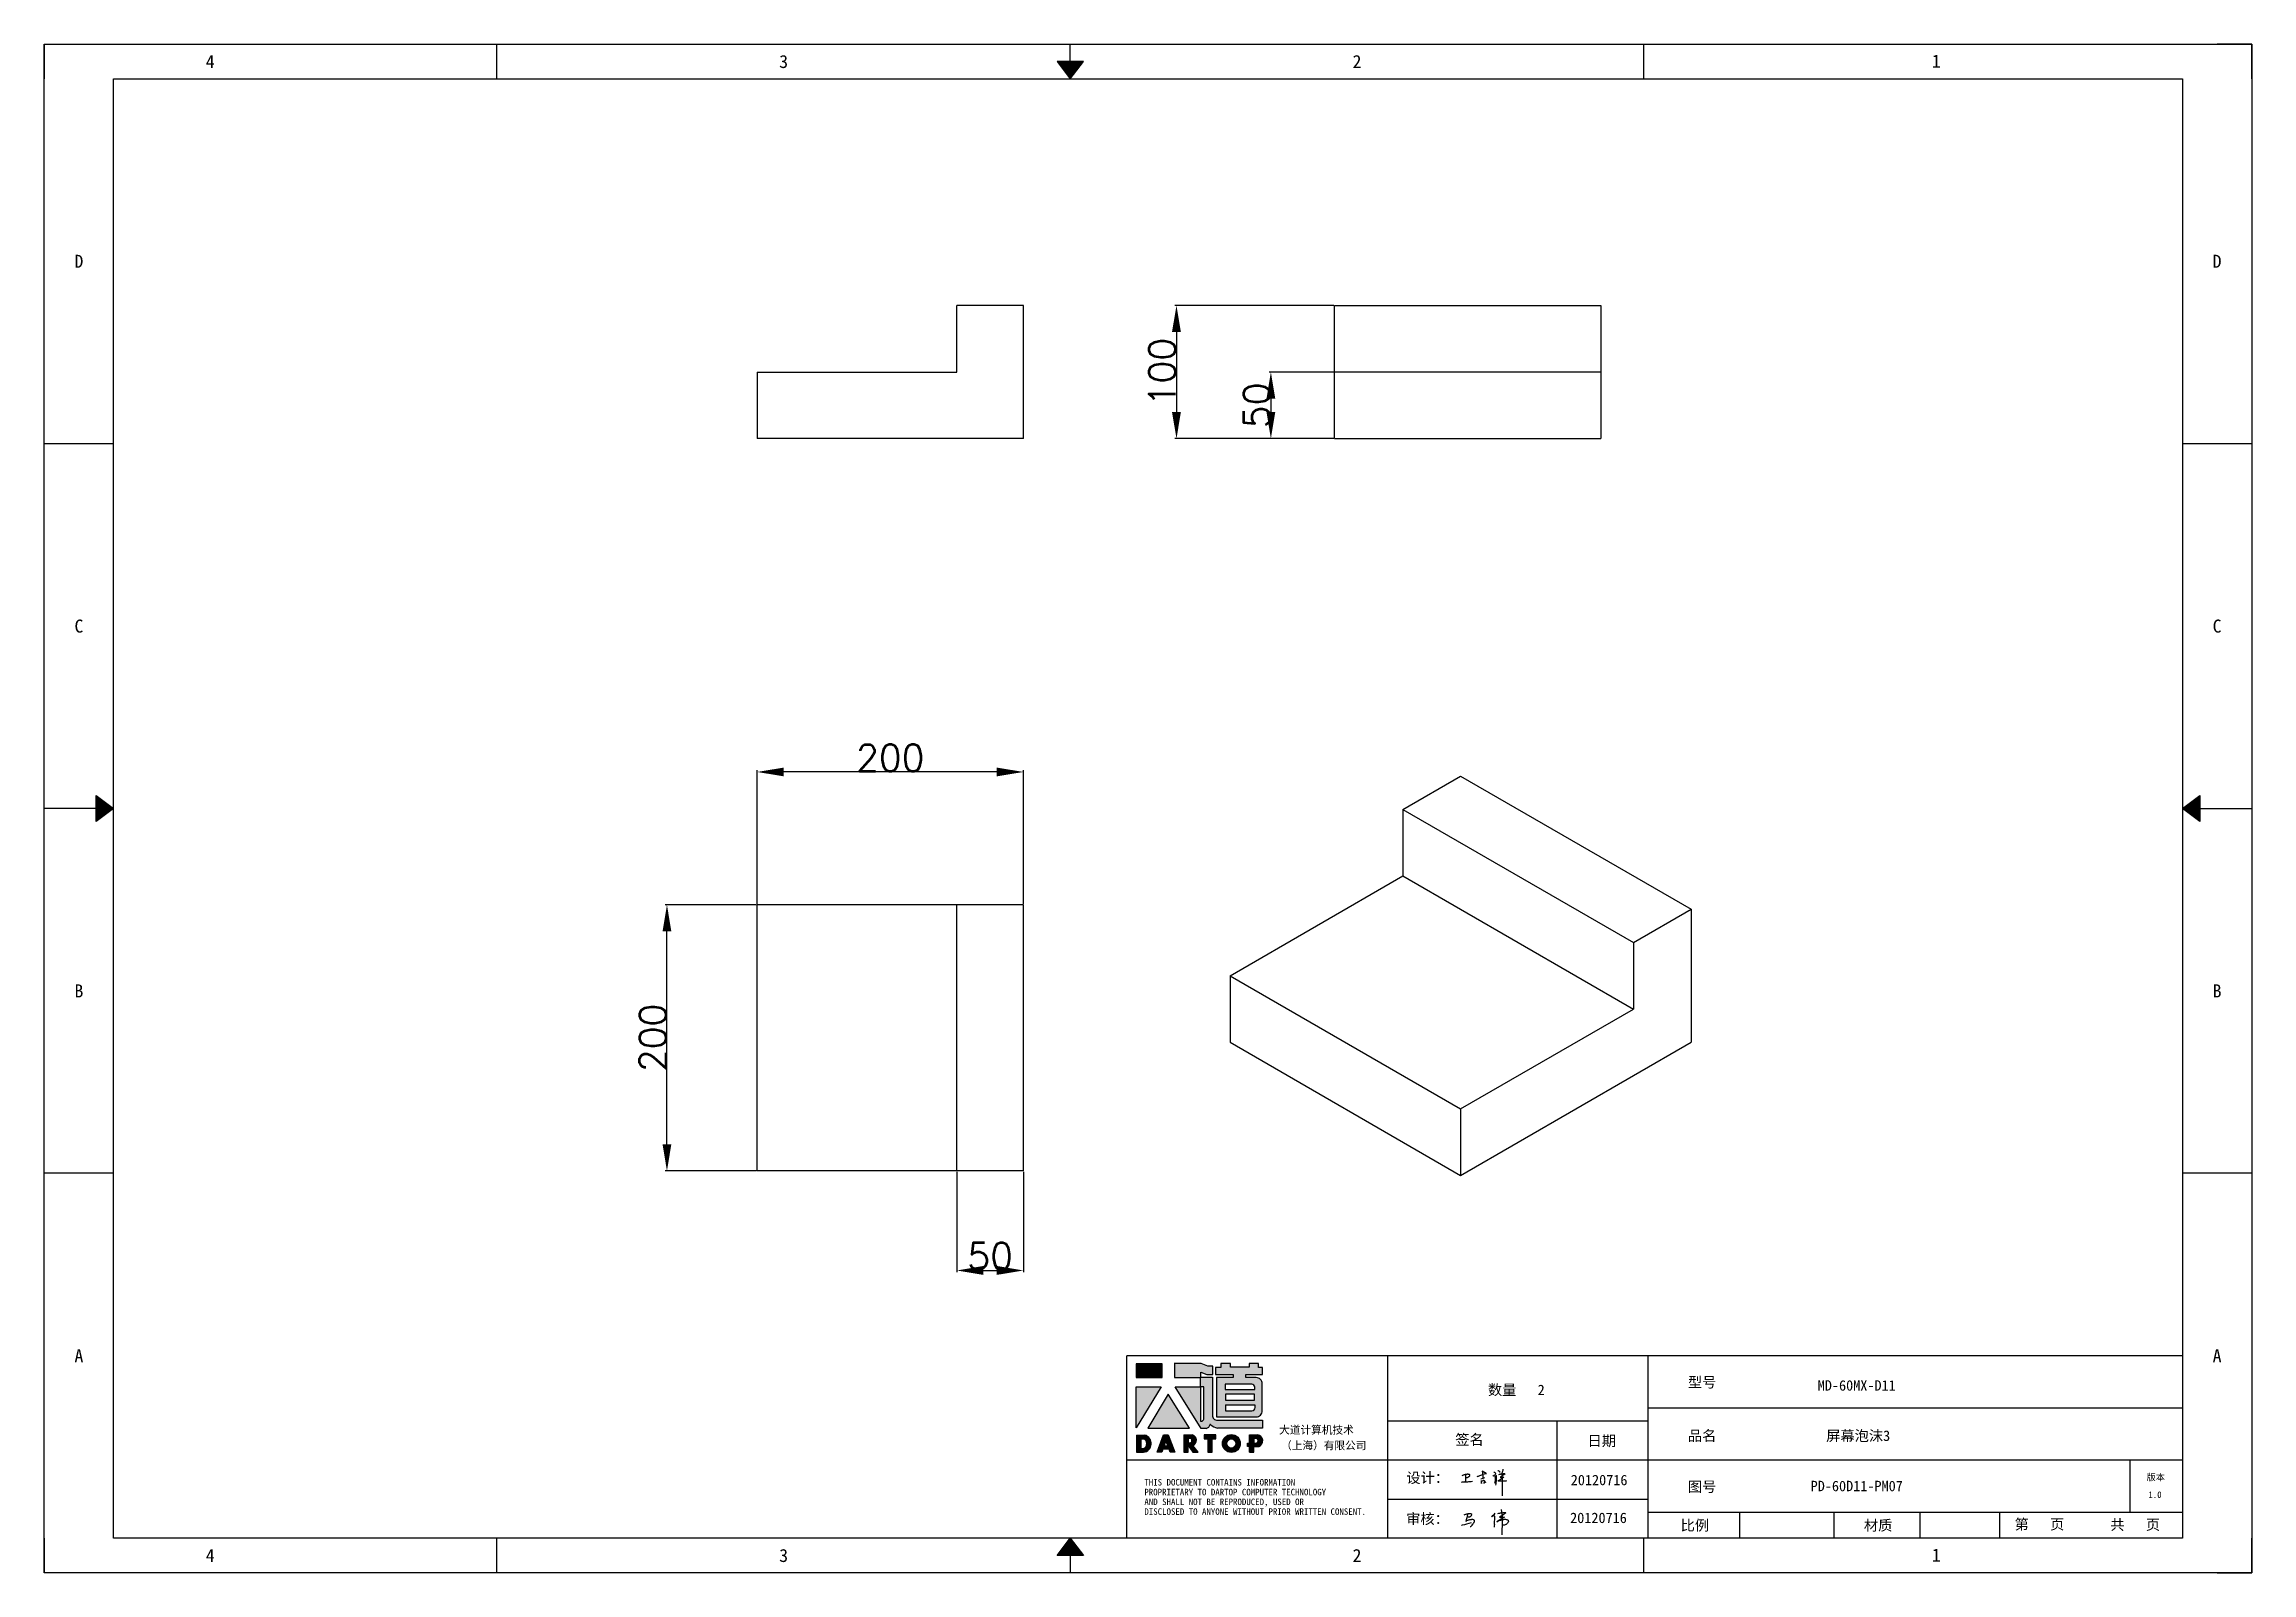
# Model space of a CAD drawing. Header units: millimetres. Extents: x -30327 to 34858, y 4015 to 75103.
# Drawn here: x 110 to 1768, y 10935 to 12084 of the extents above; entities that cross this region are included whole.
import ezdxf
from ezdxf.enums import TextEntityAlignment as Align

# ---------------------------------------------------------------- set-up
doc = ezdxf.new("R2010")
doc.units = ezdxf.units.MM
doc.linetypes.add('DOT', pattern=[0.25, 0, -0.25])
for name, color, linetype in [('4', 7, 'Continuous'), ('print', 30, 'Continuous'), ('yellow', 2, 'Continuous')]:
    doc.layers.add(name, color=color, linetype=linetype)
doc.styles.add('Dartop', font='')
doc.styles.add('hzHT', font='simhei.ttf')
doc.styles.get("Standard").update_dxf_attribs({"font": 'txt', "bigfont": 'gbcbig.shx'})
doc.styles.get('Dartop').set_extended_font_data('FangSong_GB2312')
doc.dimstyles.new('ISO-25', dxfattribs={"dimtxt": 20, "dimasz": 20, "dimexe": 1.25, "dimexo": 0.625, "dimtad": 1, "dimtxsty": 'Standard', "dimcen": 2.5, "dimadec": 0, "dimazin": 0, "dimtfac": 1, "dimtmove": 0, "dimatfit": 3, "dimfxl": 0, "dimarcsym": 0})

msp = doc.modelspace()

# ---------------------------------------------------------------- texts
at = {"color": 0}
for s, height, style, p in [('4', 9.79, 'Dartop', (234.5879, 12070.7425)), ('3', 9.79, 'Dartop', (665.3477, 12070.7425)), ('2', 9.79, 'Dartop', (1096.1076, 12070.7425)), ('1', 9.79, 'Dartop', (1531.3299, 12071.053)), ('D', 9.79, 'Dartop', (135.9303, 11920.6292)), ('D', 9.79, 'Dartop', (1742.2474, 11920.6292)), ('C', 9.79, 'Dartop', (135.9303, 11646.5093)), ('C', 9.79, 'Dartop', (1742.2474, 11646.5093)), ('B', 9.79, 'Dartop', (135.9303, 11372.3894)), ('B', 9.79, 'Dartop', (1742.2474, 11372.3894)), ('A', 9.79, 'Dartop', (135.9303, 11098.2695)), ('A', 9.79, 'Dartop', (1742.2474, 11098.2695)), ('型号', 7.832, 'hzHT', (1355.3849, 11078.3475)), ('MD-60MX-D11', 7.831998, 'hzHT', (1471.5282, 11075.946)), ('数量   2', 7.832, 'hzHT', (1215.798, 11072.5963)), ('签名', 7.832, 'hzHT', (1180.6163, 11035.2719)), ('日期', 7.832, 'hzHT', (1279.995, 11034.3081)), ('品名', 7.832, 'hzHT', (1355.3849, 11038.1413)), ('屏幕泡沫3', 7.832, 'hzHT', (1472.623, 11038.1413)), ('20120716', 7.832, 'hzHT', (1277.9849, 11004.8638)), ('图号', 7.832, 'hzHT', (1355.3849, 10999.8596)), ('PD-60D11-PM07', 7.831998, 'hzHT', (1471.5282, 11000.3706)), ('版本', 4.895, 'hzHT', (1696.1835, 11006.9544)), ('1.0', 4.895, 'Dartop', (1695.5947, 10993.8723)), ('20120716', 7.832, 'hzHT', (1277.5185, 10976.4454)), ('比例', 7.832, 'hzHT', (1349.9239, 10970.7957)), ('材质', 7.832, 'hzHT', (1487.6237, 10970.7957)), ('第   页', 7.832, 'hzHT', (1608.7788, 10971.608)), ('共   页', 7.832, 'hzHT', (1680.7224, 10971.3228)), ('4', 9.79, 'Dartop', (234.5879, 10948.1562)), ('3', 9.79, 'Dartop', (665.3477, 10948.1562)), ('2', 9.79, 'Dartop', (1096.1076, 10948.1562)), ('1', 9.79, 'Dartop', (1531.3299, 10948.4667))]:
    msp.add_text(s, height=height, dxfattribs=dict(at, style=style)).set_placement(p, align=Align.MIDDLE_CENTER)
at = {"color": 0, "style": 'hzHT'}
for s, height, p in [('THIS DOCUMENT CONTAINS INFORMATION', 4.894998, (936.3665, 11000.7126)), ('PROPRIETARY TO DARTOP COMPUTER TECHNOLOGY', 4.894998, (936.3665, 10993.3701)), ('设计：', 7.832, (1133.1713, 11002.6412)), ('AND SHALL NOT BE REPRODUCED, USED OR', 4.894998, (936.3665, 10986.0276)), ('DISCLOSED TO ANYONE WITHOUT PRIOR WRITTEN CONSENT.', 4.894998, (936.3665, 10978.6851)), ('审核：', 7.832, (1133.0548, 10971.7999))]:
    msp.add_text(s, height=height, dxfattribs=at).set_placement(p)
at = {"layer": '4', "color": 0, "style": 'hzHT'}
for s, p in [('大道计算机技术', (1037.6084, 11039.5924)), ('（上海）有限公司', (1039.0864, 11027.8851))]:
    msp.add_text(s, height=5.874, dxfattribs=at).set_placement(p)

# ---------------------------------------------------------------- blocks, each defined once
blk = doc.blocks.new('*D818')
at = {"layer": 'Defpoints', "color": 0, "transparency": 16777216}
for p in [(645.5, 11536.9), (645.5, 11437.1), (845.5, 11437.1)]:
    blk.add_point(p, dxfattribs=at)
at = {"layer": 'yellow', "color": 0, "lineweight": -2, "transparency": 16777216}
for p, q in [((645.5, 11437.7), (645.5, 11538.2)), ((825.5, 11536.9), (665.5, 11536.9)), ((845.5, 11437.7), (845.5, 11538.2))]:
    blk.add_line(p, q, dxfattribs=at)
at = {"layer": 'yellow', "color": 0, "transparency": 16777216}
for points in [[(665.5, 11540.2), (665.5, 11533.6), (645.5, 11536.9)], [(825.5, 11540.2), (825.5, 11533.6), (845.5, 11536.9)]]:
    blk.add_solid(points, dxfattribs=at)
at = {"layer": 'yellow', "color": 0, "transparency": 16777216, "insert": (745.5, 11547.5), "char_height": 20, "attachment_point": 5}
blk.add_mtext('200', dxfattribs=at)
blk = doc.blocks.new('*D819')
at = {"layer": 'Defpoints', "color": 0, "transparency": 16777216}
for p in [(577.7, 11437.1), (645.5, 11437.1), (645.5, 11237.1)]:
    blk.add_point(p, dxfattribs=at)
at = {"layer": 'yellow', "color": 0, "lineweight": -2, "transparency": 16777216}
for p, q in [((644.9, 11437.1), (576.4, 11437.1)), ((577.7, 11257.1), (577.7, 11417.1)), ((644.9, 11237.1), (576.4, 11237.1))]:
    blk.add_line(p, q, dxfattribs=at)
at = {"layer": 'yellow', "color": 0, "transparency": 16777216}
for points in [[(574.4, 11417.1), (581, 11417.1), (577.7, 11437.1)], [(574.4, 11257.1), (581, 11257.1), (577.7, 11237.1)]]:
    blk.add_solid(points, dxfattribs=at)
at = {"layer": 'yellow', "color": 0, "transparency": 16777216, "insert": (567.1, 11337.1), "char_height": 20, "attachment_point": 5, "rotation": 90}
blk.add_mtext('200', dxfattribs=at)
blk = doc.blocks.new('*D820')
at = {"layer": 'Defpoints', "color": 0, "transparency": 16777216}
for p in [(1079.2, 11887.4), (960.5, 11787.4), (1079.2, 11787.4)]:
    blk.add_point(p, dxfattribs=at)
at = {"layer": 'yellow', "color": 0, "lineweight": -2, "transparency": 16777216}
for p, q in [((1078.6, 11887.4), (959.2, 11887.4)), ((960.5, 11867.4), (960.5, 11807.4)), ((1078.6, 11787.4), (959.2, 11787.4))]:
    blk.add_line(p, q, dxfattribs=at)
at = {"layer": 'yellow', "color": 0, "transparency": 16777216}
for points in [[(957.1, 11867.4), (963.8, 11867.4), (960.5, 11887.4)], [(957.1, 11807.4), (963.8, 11807.4), (960.5, 11787.4)]]:
    blk.add_solid(points, dxfattribs=at)
at = {"layer": 'yellow', "color": 0, "transparency": 16777216, "insert": (949.8, 11837.4), "char_height": 20, "attachment_point": 5, "rotation": 90}
blk.add_mtext('100', dxfattribs=at)
blk = doc.blocks.new('*D821')
at = {"layer": 'Defpoints', "color": 0, "transparency": 16777216}
for p in [(795.5, 11237.1), (845.5, 11237.1), (845.5, 11162.3)]:
    blk.add_point(p, dxfattribs=at)
at = {"layer": 'yellow', "color": 0, "lineweight": -2, "transparency": 16777216}
for p, q in [((795.5, 11236.5), (795.5, 11161.1)), ((845.5, 11236.5), (845.5, 11161.1)), ((815.5, 11162.3), (825.5, 11162.3))]:
    blk.add_line(p, q, dxfattribs=at)
at = {"layer": 'yellow', "color": 0, "transparency": 16777216}
for points in [[(815.5, 11165.7), (815.5, 11159), (795.5, 11162.3)], [(825.5, 11165.7), (825.5, 11159), (845.5, 11162.3)]]:
    blk.add_solid(points, dxfattribs=at)
at = {"layer": 'yellow', "color": 0, "transparency": 16777216, "insert": (820.5, 11173), "char_height": 20, "attachment_point": 5}
blk.add_mtext('50', dxfattribs=at)
blk = doc.blocks.new('*D822')
at = {"layer": 'Defpoints', "color": 0, "transparency": 16777216}
for p in [(1079.2, 11837.4), (1031.4, 11787.4), (1079.2, 11787.4)]:
    blk.add_point(p, dxfattribs=at)
at = {"layer": 'yellow', "color": 0, "lineweight": -2, "transparency": 16777216}
for p, q in [((1078.6, 11837.4), (1030.2, 11837.4)), ((1031.4, 11817.4), (1031.4, 11807.4)), ((1078.6, 11787.4), (1030.2, 11787.4))]:
    blk.add_line(p, q, dxfattribs=at)
at = {"layer": 'yellow', "color": 0, "transparency": 16777216}
for points in [[(1028.1, 11817.4), (1034.7, 11817.4), (1031.4, 11837.4)], [(1028.1, 11807.4), (1034.7, 11807.4), (1031.4, 11787.4)]]:
    blk.add_solid(points, dxfattribs=at)
at = {"layer": 'yellow', "color": 0, "transparency": 16777216, "insert": (1020.8, 11812.4), "char_height": 20, "attachment_point": 5, "rotation": 90}
blk.add_mtext('50', dxfattribs=at)
blk = doc.blocks.new('*U748')
at = {"color": 254, "linetype": 'Continuous', "extrusion": (0, 0, -1)}
for points in [[(-17, 0.333), (-16.812, 0.25), (-17, 0.5)], [(-17, 0.333), (-17.188, 0.25), (-16.812, 0.25)], [(-17, 0.333), (-17, 0.5), (-17.188, 0.25)]]:
    blk.add_solid(points, dxfattribs=at)
blk = doc.blocks.new('*U747')
at = {"color": 254, "linetype": 'Continuous', "extrusion": (0, 0, -1)}
for points in [[(-33.167, 11), (-33, 11), (-33.25, 11.188)], [(-33.167, 11), (-33.25, 11.188), (-33.25, 10.812)], [(-33.167, 11), (-33.25, 10.812), (-33, 11)]]:
    blk.add_solid(points, dxfattribs=at)
blk = doc.blocks.new('*U749')
at = {"color": 254, "linetype": 'Continuous'}
for points in [[(17, 21.667), (17.188, 21.75), (16.812, 21.75)], [(17, 21.667), (16.812, 21.75), (17, 21.5)], [(17, 21.667), (17, 21.5), (17.188, 21.75)]]:
    blk.add_solid(points, dxfattribs=at)
blk = doc.blocks.new('*U746')
at = {"color": 254, "linetype": 'Continuous', "extrusion": (0, 0, -1)}
for points in [[(-0.833, 11), (-0.75, 10.812), (-0.75, 11.188)], [(-0.833, 11), (-0.75, 11.188), (-1, 11)], [(-0.833, 11), (-1, 11), (-0.75, 10.812)]]:
    blk.add_solid(points, dxfattribs=at)
blk = doc.blocks.new('dadao')
for p, q in [((48, 19.2), (44.9, 10.4)), ((44.9, 10.4), (51.2, 10.4)), ((51.2, 10.4), (48, 19.2))]:
    blk.add_line(p, q)
for points in [[(41.8, 121.6), (41.8, 143.7), (-0.4, 143.7), (-0.4, 121.6), (41.8, 121.6)], [(104.8, 122), (104.8, 130.3), (114.1, 126.3), (124.2, 126.3), (124.2, 139.6), (115.9, 139.6), (105.1, 143.9), (61.5, 143.9)], [(61.7, 144), (61.7, 121.3), (103.9, 121.3)], [(113.4, 38.7), (105.1, 38.7), (63, 106.5), (103.9, 106.5), (103.9, 120.9), (103.9, 121.3)], [(109.7, 53.6), (109.7, 106.2), (104.3, 106.2), (104.3, 50.4), (106.6, 50.4)], [(144.6, 94.4), (144.6, 84.8), (192, 84.8), (192, 94.1), (144.9, 94.1)], [(120.2, 45), (119.5, 45), (119.5, 44.6)], [(0, 28), (0, 0), (11.8, 0)], [(0.1, 28), (14, 28)], [(7.1, 21.8), (7.1, 6.1), (12, 6.1)], [(7.1, 21.8), (11.4, 21.8)], [(76.8, 28.2), (76.8, 0), (84.1, 0), (84.1, 11.1), (91.6, -0.1), (100.3, -0.1), (91.7, 11.1)], [(76.8, 28.2), (90.6, 28.2)], [(84, 22.7), (84, 15.3), (87.2, 15.3)], [(84, 22.7), (87.3, 22.7)], [(183.7, 0), (183.7, 9.6), (180.6, 9.6), (180.6, 14.9), (183.8, 14.9), (183.8, 28.1), (196.1, 28.1), (196.5, 28.1)], [(183.7, 0), (190.9, 0), (190.9, 9.6), (198.8, 9.6)], [(194.9, 22.3), (190.8, 22.3), (190.8, 15), (194.4, 15)]]:
    blk.add_lwpolyline(points)
blk.add_lwpolyline([(137.1, 144.2), (137.1, 137.9), (128.3, 137.9), (128.3, 126.5), (157.3, 126.5), (157.3, 121.5), (130.3, 121.5), (130.3, 57.5), (194.4, 57.5, 0.414214), (204.4, 67.5), (204.4, 111.3, 0.414214), (194.4, 121.3), (177.5, 121.3), (177.5, 126.3), (204.7, 126.3), (204.7, 137.7), (198.2, 137.7), (198.2, 143.9), (183.3, 143.9), (183.3, 138), (153, 138), (153, 144.2), (137.1, 144.2)], format="xyb", close=True)
for points in [[(104.8, 122), (123.4, 122), (123.4, 60, 0.414214), (131.4, 52), (204.8, 52), (204.8, 39.1), (131.7, 39.1)], [(144.3, 110.8), (144.3, 101.8), (192.3, 101.8), (192.3, 105.5, 0.414214), (187.3, 110.5), (144.3, 110.5)], [(144.6, 77), (144.6, 67.5), (187.6, 67.5, 0.414214), (192.6, 72.5), (192.6, 76.4), (144.6, 76.4)]]:
    blk.add_lwpolyline(points, format="xyb")
for points in [[(-0.3, 106.2), (40.4, 106.2), (-0.3, 39.7), (-0.3, 106.2)], [(51.7, 94.1), (18.4, 39.3), (86.2, 39.3)], [(43.8, 28.2), (51.8, 28.2), (62.6, -0.1), (55, -0.1), (53.2, 5), (42.9, 5), (41.1, 0), (33.6, 0)], [(110, 28.1), (110, 21.9), (116, 21.9), (116, -0.1), (123.2, -0.1), (123.2, 22), (129.2, 22), (129.2, 28.1), (110, 28.1)]]:
    blk.add_lwpolyline(points, close=True)
for radius in [14.5, 7.44]:
    blk.add_circle((154.2, 14.2), radius)
for centre, radius, start, end in [((99.2, 60.7), 12.6, 305.6399, 325.969), ((111.6, 46.7), 8.19, 282.9811, 347.6627), ((136, 61.7), 22.9, 226.7358, 259.3209), ((8.5, 13.9), 8.49, 294.2143, 69.7177), ((9.6, 14.2), 14.4, 278.6604, 72.3203), ((86.4, 19), 3.8, 282.527, 76.7196), ((88.6, 19.4), 8.95, 290.6073, 77.2124), ((193.7, 18.7), 3.8, 280.9891, 72.5513), ((195.7, 18.6), 9.51, 288.8959, 85.2442)]:
    blk.add_arc(centre, radius, start, end)
blk = doc.blocks.new('h')
for p, q in [((20768.1, -2360.9), (20773, -2359.1)), ((20769.5, -2366.9), (20769.8, -2370.6)), ((20769.8, -2370.6), (20770.9, -2378)), ((20770.9, -2378), (20771.5, -2370.6)), ((20772.4, -2369.3), (20774.9, -2367.8)), ((20773, -2359.1), (20784.1, -2355.2)), ((20773.3, -2331.8), (20775.3, -2338.7)), ((20789.1, -2340.9), (20773.5, -2331.9)), ((20775.3, -2338.7), (20775.6, -2351.2)), ((20775.6, -2351.2), (20775.5, -2357.3)), ((20782.2, -2369.2), (20780, -2377.1)), ((20780, -2377.1), (20788.3, -2371.3)), ((20780.1, -2366.4), (20780.8, -2366.4)), ((20781.9, -2367.4), (20782.2, -2369.2)), ((20845.7, -2343.5), (20848.4, -2353)), ((20848.9, -2370.3), (20847.9, -2424)), ((20848.4, -2353), (20848.9, -2370.3))]:
    blk.add_line(p, q)
for points in [[(20696.6, -2372.4, 0.002073), (20710.6, -2371.9, 0.016137), (20719.6, -2371.3, 0.008314), (20736.9, -2369.3)], [(20699.1, -2348.2, -0.029745), (20704.6, -2345.4, -0.046842), (20708.4, -2344.2, -0.00919), (20714.3, -2343, -0.018517), (20717.2, -2342.5, -0.037841), (20720.3, -2342.4, -0.039541), (20723.2, -2342.8, -0.149785), (20726, -2344.3, -0.204935), (20726.9, -2346.6, -0.074872), (20726.5, -2348.3, -0.061615), (20725.6, -2350.3, -0.034204), (20723.8, -2352.6, -0.045776), (20722.3, -2354.1, -0.054985), (20720.4, -2355.3, -0.036348), (20717.3, -2356.5, -0.067752), (20715.7, -2356.8, -0.043553), (20713.2, -2356.7)], [(20755, -2351.9, -0.024077), (20759.9, -2350.1, -0.013147), (20768.7, -2346.5, -0.00522), (20775.4, -2344.1, -0.018517), (20777.3, -2343.4, -0.008274), (20786.3, -2341, -0.039541), (20788.3, -2340.8, -0.079216), (20789.4, -2341, -0.204935)], [(20813.5, -2350.1, 0.007348), (20815.9, -2348.7, 0.008421), (20818, -2347.3, 0.009459), (20819.7, -2346.2, -0.016325), (20820.7, -2345.5, -0.173771), (20821.8, -2345.3, -0.085159), (20823.9, -2346, -0.125883), (20826, -2347.9, -0.160659), (20826.6, -2350.1, -0.010447), (20826.5, -2352.3, -0.008247), (20826.2, -2355.1, -0.002698), (20825.3, -2374, 0.001562), (20823.9, -2383.7, 0.016137)], [(20816.8, -2335, -0.053561), (20819.6, -2336.1, -0.075272), (20821.3, -2337.3, -0.005295), (20822.5, -2338.5, -0.009337), (20823.1, -2339.1, -0.026146), (20823.7, -2339.8, -0.016644), (20824.5, -2340.9)], [(20832.1, -2329.2, -0.053561), (20834.9, -2330.3, -0.075272), (20836.7, -2331.5, -0.005295), (20837.8, -2332.6, -0.009337), (20838.5, -2333.3, -0.026146), (20839, -2334, -0.016644), (20839.8, -2335.1)], [(20836, -2343.7, -0.02797), (20842.1, -2342.6, -0.048868), (20845.6, -2342.2, -0.00919), (20851.1, -2341.4, -0.018517), (20853.9, -2341.1, -0.037841), (20856.7, -2341.2, -0.039541), (20859.4, -2341.6, -0.018282), (20840.6, -2354.7, -0.000937)], [(20847.6, -2340.2, 0.021784), (20849.6, -2335.9, 0.028296), (20850.8, -2332.4, 0.008136), (20851.9, -2328.2, 0.028913), (20852.2, -2327, 0.08193), (20852.1, -2325.9, 0.075058), (20851.7, -2324.7, 0.275043)]]:
    blk.add_lwpolyline(points, format="xyb")
for points in [[(20711.3, -2343.5), (20711.3, -2343.5), (20711.5, -2355.8), (20710.7, -2368), (20710.6, -2371.9)], [(20821.5, -2350.6), (20822.4, -2359.2), (20822.2, -2364.9), (20821.7, -2369), (20821.3, -2376.3), (20823.6, -2368.5), (20827.2, -2366.3), (20829.5, -2366.3)], [(20840.6, -2354.7), (20850, -2354.7), (20855, -2354.3), (20845.9, -2361.1), (20840.5, -2364), (20833, -2367.5), (20863.2, -2367.4), (20865.9, -2367.3)]]:
    blk.add_lwpolyline(points)
for centre, radius, start, end in [((20773.7, -2371.2), 2.3, 121.9907, 163.60158), ((20787.5, -2406), 40.3, 100.61827, 108.24823), ((20780.8, -2367.6), 1.15, 9.4675, 90)]:
    blk.add_arc(centre, radius, start, end)

# ---------------------------------------------------------------- dimensions: what is measured, and where the dimension line sits
at = {"layer": 'yellow'}
for base, p1, p2, angle, picture, middle in [((960.4663, 11787.3599), (1079.2203, 11887.3599), (1079.2203, 11787.3599), 90, '*D820', (949.8413, 11837.3599)), ((1031.4026, 11787.3599), (1079.2203, 11837.3599), (1079.2203, 11787.3599), 90, '*D822', (1020.7776, 11812.3599)), ((645.5, 11536.911), (845.5, 11437.1177), (645.5, 11437.1177), 180, '*D818', (745.5, 11547.536)), ((577.6964, 11437.1177), (645.5, 11237.1177), (645.5, 11437.1177), 270, '*D819', (567.0714, 11337.1177))]:
    dim = msp.add_linear_dim(base=base, p1=p1, p2=p2, angle=angle, dimstyle='ISO-25', dxfattribs=at)
    dim.commit()
    dim.dimension.update_dxf_attribs({"geometry": picture, "text_midpoint": middle})
dim = msp.add_linear_dim(base=(845.5, 11162.3361), p1=(795.5, 11237.1177), p2=(845.5, 11237.1177), dimstyle='ISO-25', dxfattribs=at)
dim.commit()
dim.dimension.update_dxf_attribs({"geometry": '*D821', "text_midpoint": (820.5, 11172.9611)})

# ---------------------------------------------------------------- hatches: boundary and pattern name
for points in [[(949.6943, 11092.2067), (930.167, 11092.2067), (930.167, 11082.0044), (949.6943, 11082.0044)], [(949.0656, 11074.8661), (930.2193, 11074.8661), (930.2193, 11044.095)], [(954.2899, 11069.282), (938.8837, 11043.8901), (970.2545, 11043.8901)], [(990.1737, 11038.6947), (981.2583, 11038.6947), (981.2583, 11035.8662), (984.04, 11035.8662), (984.04, 11025.6735), (987.3705, 11025.6735), (987.3705, 11035.8729), (990.1737, 11035.8729)]]:
    msp.add_hatch(color=0).paths.add_polyline_path(points)
h = msp.add_hatch(color=0)
h.paths.add_polyline_path([(978.8763, 11086.0063), (983.186, 11084.1445), (987.8454, 11084.1445), (987.8454, 11090.3113), (984.0014, 11090.3113), (978.9928, 11092.2893), (958.9213, 11092.2893), (958.9213, 11081.8598), (978.4505, 11081.8598), (978.4505, 11081.6489), (978.4505, 11074.9829), (959.5128, 11074.9829), (978.9915, 11043.6352), (982.8486, 11043.6352, 0.279374822), (985.6644, 11046.3734), (985.6644, 11046.5178), (986.0046, 11046.5178, 0.143145365), (991.3148, 11043.8154), (1025.1623, 11043.8154), (1025.1623, 11049.7606), (991.1706, 11049.7606, -0.414213562), (987.4682, 11053.463), (987.4682, 11082.1893), (978.8763, 11082.1893)])
h.paths.add_polyline_path([(978.6473, 11074.8496), (981.1289, 11074.8492), (981.1289, 11050.5191, -0.088935736), (979.6908, 11049.04), (978.6386, 11049.04)], flags=16)
h = msp.add_hatch(color=0)
h.paths.add_polyline_path([(1025.104, 11089.4479), (1022.0925, 11089.4479), (1022.0925, 11092.3128), (1015.2089, 11092.3128), (1015.2089, 11089.5911), (1001.1555, 11089.5911), (1001.1555, 11092.456), (993.7952, 11092.456), (993.7952, 11089.5381), (989.7282, 11089.5381), (989.7282, 11084.2567), (1003.1493, 11084.2567), (1003.1493, 11081.9208), (990.6432, 11081.9208), (990.6432, 11052.3464), (1020.3324, 11052.3464, 0.414213562), (1024.9604, 11056.9744), (1024.9604, 11077.2276, 0.414213562), (1020.3324, 11081.8556), (1012.4841, 11081.8556), (1012.4841, 11084.1476), (1025.104, 11084.1476)])
h.paths.add_polyline_path([(1017.0537, 11076.8419, -0.414213562), (1019.3677, 11074.5279), (1019.3677, 11072.8309), (997.1399, 11072.8309), (997.1399, 11076.8419)], flags=16)
h.paths.add_polyline_path([(1019.224, 11069.2496), (1019.224, 11064.9522), (997.2835, 11064.9522), (997.2835, 11069.2496)], flags=16)
h.paths.add_polyline_path([(1019.5108, 11061.0845), (1019.5108, 11059.2442, -0.414213562), (1017.1968, 11056.9302), (997.2835, 11056.9302), (997.2835, 11061.0845)], flags=16)
h = msp.add_hatch(color=0)
h.paths.add_polyline_path([(936.8233, 11038.6482), (930.3578, 11038.6482), (930.3578, 11025.7123), (935.8031, 11025.7123, 0.793015906)])
h.paths.add_polyline_path([(935.899, 11028.5451), (933.6383, 11028.5451), (933.6383, 11035.8153), (935.6494, 11035.8153, -0.67136089)], flags=16)
h = msp.add_hatch(color=0)
h.paths.add_polyline_path([(954.3385, 11038.7546), (950.6487, 11038.7546), (945.9035, 11025.6984), (949.3988, 11025.6984), (950.2211, 11028.0123), (954.9562, 11028.0123), (955.7964, 11025.6704), (959.3196, 11025.6704)])
h.paths.add_polyline_path([(954.0513, 11030.5063), (951.1177, 11030.5063), (952.5576, 11034.6089)], flags=16)
h = msp.add_hatch(color=0)
h.paths.add_polyline_path([(972.2739, 11038.7455), (965.915, 11038.7455), (965.915, 11025.6912), (969.2753, 11025.6912), (969.2753, 11030.8664), (972.7292, 11025.6446), (976.7898, 11025.6446), (972.8147, 11030.8335, 0.744054942)])
h.paths.add_polyline_path([(969.2446, 11032.7985), (969.2446, 11036.2266), (970.7466, 11036.2266, -0.796808968), (970.7241, 11032.7985)], flags=16)
h = msp.add_hatch(color=0)
h.paths.add_polyline_path([(995.0203, 11032.2652, 1), (1008.425, 11032.2652, 1)])
h.paths.add_polyline_path([(1005.1659, 11032.2652, -1), (998.2794, 11032.2652, -1)], flags=16)
h = msp.add_hatch(color=0)
h.paths.add_polyline_path([(1021.2822, 11038.7145), (1021.0898, 11038.7145), (1015.4209, 11038.7145), (1015.4209, 11032.6221), (1013.9167, 11032.6221), (1013.9167, 11030.1492), (1015.3966, 11030.1492), (1015.3966, 11025.7141), (1018.706, 11025.7141), (1018.706, 11030.1665), (1022.3424, 11030.1665, 0.812303812)])
h.paths.add_polyline_path([(1018.6569, 11032.639), (1018.6569, 11036.0467), (1020.5401, 11036.0467, -0.778213434), (1020.3478, 11032.639)], flags=16)

# ---------------------------------------------------------------- linework, layer by layer
at = {"color": 0, "linetype": 'DOT'}
for p, q in [((109.8237, 12083.7959), (1742.2474, 12083.7959)), ((109.8237, 10961.2095), (109.8237, 12057.6892)), ((1768.354, 12057.6892), (1768.354, 10961.2095)), ((1742.2474, 10935.1029), (109.8237, 10935.1029))]:
    msp.add_line(p, q, dxfattribs=at)
at = {"color": 0}
for p, q in [((109.8237, 12083.7959), (109.8237, 12057.6892)), ((109.8237, 12083.7959), (109.8237, 12083.7959)), ((449.9678, 12057.6892), (449.9678, 12083.7959)), ((880.7277, 12070.7425), (880.7277, 12083.7959)), ((1311.4875, 12057.6892), (1311.4875, 12083.7959)), ((1768.354, 12083.7959), (1742.2474, 12083.7959)), ((1768.354, 12057.6892), (1768.354, 12083.7959)), ((162.037, 10961.2095), (162.037, 12057.6892)), ((162.037, 12057.6892), (1716.1407, 12057.6892)), ((1716.1407, 12057.6892), (1716.1407, 10961.2095)), ((162.037, 11783.5693), (109.8237, 11783.5693)), ((1768.354, 11783.5693), (1716.1407, 11783.5693)), ((148.9836, 11509.4494), (109.8237, 11509.4494)), ((1729.1941, 11509.4494), (1768.354, 11509.4494)), ((162.037, 11235.3295), (109.8237, 11235.3295)), ((1768.354, 11235.3295), (1716.1407, 11235.3295)), ((1716.1407, 11098.2695), (923.151, 11098.2695)), ((923.151, 10961.2095), (923.151, 11098.2695)), ((1118.9509, 11098.2695), (1118.9509, 10961.2095)), ((1314.7509, 10961.2095), (1314.7509, 11098.2695)), ((1118.9509, 11049.3195), (1314.7509, 11049.3195)), ((1246.2209, 11049.3195), (1246.2209, 10961.2095)), ((1314.7509, 11059.1095), (1716.1407, 11059.1095)), ((923.151, 11019.9495), (1118.9509, 11019.9495)), ((1118.9509, 11019.9495), (1716.1407, 11019.9495)), ((1676.9807, 10980.7895), (1676.9807, 11019.9495)), ((1118.9509, 10990.5795), (1314.7509, 10990.5795)), ((1314.7509, 10980.7895), (1716.1407, 10980.7895)), ((1383.6382, 10961.2095), (1383.6382, 10980.7895)), ((1454.6311, 10961.2095), (1454.6311, 10980.7895)), ((1519.1701, 10961.2095), (1519.1701, 10980.7895)), ((1579.0808, 10961.2095), (1579.0808, 10980.7895)), ((109.8237, 10961.2095), (109.8237, 10935.1029)), ((1716.1407, 10961.2095), (162.037, 10961.2095)), ((449.9678, 10935.1029), (449.9678, 10961.2095)), ((880.7277, 10948.1562), (880.7277, 10935.1029)), ((1311.4875, 10935.1029), (1311.4875, 10961.2095)), ((1768.354, 10935.1029), (1768.354, 10961.2095)), ((109.8237, 10935.1029), (109.8237, 10935.1029)), ((1742.2474, 10935.1029), (1768.354, 10935.1029))]:
    msp.add_line(p, q, dxfattribs=at)
for p, q in [((845.5, 11887.3599), (795.5, 11887.3599)), ((795.5, 11837.3599), (795.5, 11887.3599)), ((845.5, 11787.3599), (845.5, 11887.3599)), ((1079.2203, 11787.3599), (1079.2203, 11887.3599)), ((1079.2203, 11887.3599), (1279.2203, 11887.3599)), ((1279.2203, 11887.3599), (1279.2203, 11787.3599)), ((645.5, 11837.3599), (645.5, 11787.3599)), ((645.5, 11837.3599), (795.5, 11837.3599)), ((1279.2203, 11837.3599), (1079.2203, 11837.3599)), ((845.5, 11787.3599), (645.5, 11787.3599)), ((1079.2203, 11787.3599), (1279.2203, 11787.3599)), ((1130.6457, 11508.7452), (1173.947, 11533.7452)), ((1173.947, 11533.7452), (1347.1521, 11433.7452)), ((1130.6457, 11508.7452), (1303.8508, 11408.7452)), ((1130.6457, 11508.7452), (1130.6457, 11458.7452)), ((1000.7419, 11383.7452), (1130.6457, 11458.7452)), ((1130.6457, 11458.7452), (1303.8508, 11358.7452)), ((645.5, 11237.1177), (645.5, 11437.1177)), ((845.5, 11437.1177), (645.5, 11437.1177)), ((795.5, 11237.1177), (795.5, 11437.1177)), ((845.5, 11237.1177), (845.5, 11437.1177)), ((1303.8508, 11408.7452), (1347.1521, 11433.7452)), ((1347.1521, 11433.7452), (1347.1521, 11333.7452)), ((1303.8508, 11408.7452), (1303.8508, 11358.7452)), ((1000.7419, 11383.7452), (1000.7419, 11333.7452)), ((1000.7419, 11383.7452), (1173.947, 11283.7452)), ((1173.947, 11283.7452), (1303.8508, 11358.7452)), ((1000.7419, 11333.7452), (1173.947, 11233.7452)), ((1173.947, 11233.7452), (1347.1521, 11333.7452)), ((1173.947, 11283.7452), (1173.947, 11233.7452)), ((845.5, 11237.1177), (645.5, 11237.1177)), ((1204.5112, 10982.7039), (1205.0731, 10978.0113)), ((1203.0385, 10974.6013), (1201.1146, 10973.56)), ((1204.4231, 10975.3409), (1203.0385, 10974.6013)), ((1203.1178, 10976.8979), (1205.5641, 10976.8979)), ((1206.8687, 10977.0165), (1204.4231, 10975.3409)), ((1205.1643, 10974.5465), (1204.9569, 10963.7643)), ((1205.0731, 10978.0113), (1205.1643, 10974.5465)), ((1205.5641, 10976.8979), (1206.8687, 10977.0165))]:
    msp.add_line(p, q)
for points in [[(880.7277, 12057.6892), (890.5177, 12070.7425), (870.9377, 12070.7425), (880.7277, 12057.6892)], [(162.037, 11509.4494), (148.9836, 11499.6594), (148.9836, 11519.2394), (162.037, 11509.4494)], [(1716.1407, 11509.4494), (1729.1941, 11519.2394), (1729.1941, 11499.6594), (1716.1407, 11509.4494)], [(880.7277, 10961.2095), (890.5177, 10948.1562), (870.9377, 10948.1562), (880.7277, 10961.2095)]]:
    msp.add_lwpolyline(points, close=True, dxfattribs=at)
for points in [[(1176.6635, 10978.5907, -0.029745025), (1177.783, 10979.1515, -0.046842152), (1178.5408, 10979.3953, -0.009190246), (1179.7233, 10979.6343, -0.01851715), (1180.316, 10979.7202, -0.037840637), (1180.9278, 10979.7393, -0.039541258), (1181.5092, 10979.6672, -0.149785186), (1182.077, 10979.3571, -0.204935242), (1182.251, 10978.9076, -0.074871706), (1182.1848, 10978.553, -0.061614645), (1181.9918, 10978.1603, -0.034203896), (1181.6416, 10977.6981, -0.045775869), (1181.328, 10977.3986, -0.054985007), (1180.9491, 10977.1604, -0.036347913), (1180.321, 10976.9105, -0.067752062), (1180.0065, 10976.8563, -0.043553369), (1179.512, 10976.8818)], [(1201.9168, 10979.7842, -0.027970257), (1203.4986, 10980.0762, -0.048867879), (1204.4153, 10980.174, -0.009190246), (1205.857, 10980.3875, -0.01851715), (1206.5775, 10980.4536, -0.037840637), (1207.3167, 10980.438, -0.039541258), (1208.0135, 10980.3143, -0.018281889), (1203.1178, 10976.8979, -0.000936898)], [(1201.1146, 10973.56, -0.029745025), (1202.8609, 10974.4349, -0.046842152), (1204.0431, 10974.8153, -0.009190246), (1205.8878, 10975.188, -0.01851715), (1206.8125, 10975.322, -0.037840637), (1207.7668, 10975.3519, -0.039541258), (1208.6737, 10975.2393, -0.149785186), (1209.5596, 10974.7556, -0.204935242), (1209.831, 10974.0545, -0.074871706), (1209.7278, 10973.5012, -0.061614645), (1209.4266, 10972.8886, -0.034203896), (1208.8804, 10972.1676, -0.045775869), (1208.3912, 10971.7003, -0.054985007), (1207.8, 10971.3287, -0.036347913), (1206.8202, 10970.9389, -0.067752062), (1206.3296, 10970.8543, -0.043553369), (1205.5582, 10970.8942)]]:
    msp.add_lwpolyline(points, format="xyb")
msp.add_lwpolyline([(1179.131, 10979.5202), (1179.131, 10979.5202), (1178.7569, 10977.2263), (1178.1407, 10975.0693), (1177.738, 10973.7457)])
for centre, radius, start, end in [((1129.6585, 11049.3891), 98.8288, 313.3661321, 315.2960836), ((1173.8, 10974.9482), 4.1375, 281.0769825, 291.2126318), ((1082.8197, 11344.2454), 384.4427, 283.9189497, 284.9715122), ((1184.0608, 10962.802), 12.6389, 113.2024487, 120.0174969), ((1181.0944, 10969.7221), 5.1098, 102.4748599, 113.2024487), ((1188.4982, 10936.2562), 39.3849, 100.3686699, 102.4748599), ((1180.2713, 10973.0108), 3.2593, 283.8162542, 294.0305093), ((1183.1567, 10965.45), 9.7064, 96.1253366, 100.3686699), ((1180.9671, 10971.3985), 1.5036, 294.8364282, 309.9011343), ((1160.9244, 10989.8897), 28.7614, 316.9195625, 320.5886599), ((1182.6395, 10970.2694), 4.8594, 87.4570373, 96.1253366), ((1182.6576, 10970.6768), 4.4515, 78.3995671, 87.4570373), ((1177.2223, 10975.9182), 7.3129, 324.0948076, 331.3783566), ((1183.2863, 10973.7396), 1.3249, 44.3246545, 78.3995671), ((1182.8979, 10973.0487), 0.9769, 319.5730733, 337.4854902), ((1180.207, 10975.199), 4.3914, 324.9106662, 333.3484292), ((1182.3429, 10974.4013), 2.1388, 326.7678104, 340.871018), ((1183.7082, 10974.1517), 0.7351, 357.9983926, 44.3246545), ((1182.9901, 10974.1768), 1.4537, 340.871018, 357.9983926), ((1187.5789, 10994.1205), 19.3302, 299.2654637, 300.9494997), ((1231.3715, 10832.0888), 149.256, 102.4659195, 103.2052997), ((1511.3084, 10924.3674), 315.4462, 171.4101732, 171.7680832), ((1199.1675, 10977.1943), 0.6319, 52.3757453, 91.2911591), ((643.3183, 10995.123), 556.5846, 357.5656636, 358.0572778), ((1198.9508, 10977.2929), 0.7242, 357.1968277, 33.7051787), ((1182.6502, 10978.3599), 17.0632, 352.9125461, 354.8026838), ((1189.0511, 10977.7777), 10.6358, 354.8026838, 357.1968277)]:
    msp.add_arc(centre, radius, start, end)
at = {"layer": 'print'}
msp.add_lwpolyline([(109.8237, 12083.7959), (1768.354, 12083.7959), (1768.354, 10935.1029), (109.8237, 10935.1029)], close=True, dxfattribs=at)

# ---------------------------------------------------------------- block references
at = {"color": 0, "linetype": 'Continuous', "xscale": 52.21331681518758, "yscale": 52.21331681557415, "zscale": 52.21331681557466}
for name, p in [('*U749', (-6.8987, 10935.1029)), ('*U746', (109.8237, 10935.1029)), ('*U747', (-6.8987, 10935.1029)), ('*U748', (-6.8987, 10935.1029))]:
    msp.add_blockref(name, p, dxfattribs=at)
at = {"color": 0}
for name, p, xscale, yscale, zscale in [('dadao', (930.3578, 11025.7123), 0.4627998535530334, 0.4627998535882973, 0.4627998535925933), ('h', (-2981.4764, 11479.7696), 0.2008128723449428, 0.2008128723449428, 0.2008128723449428)]:
    msp.add_blockref(name, p, dxfattribs=dict(at, xscale=xscale, yscale=yscale, zscale=zscale))

msp.set_redraw_order([(e.dxf.handle, doc.entitydb.next_handle()) for e in msp.query("TEXT MTEXT ATTDEF DIMENSION ARC_DIMENSION")])  # texts and dimensions are drawn at this point

doc.saveas('drawing.dxf')
